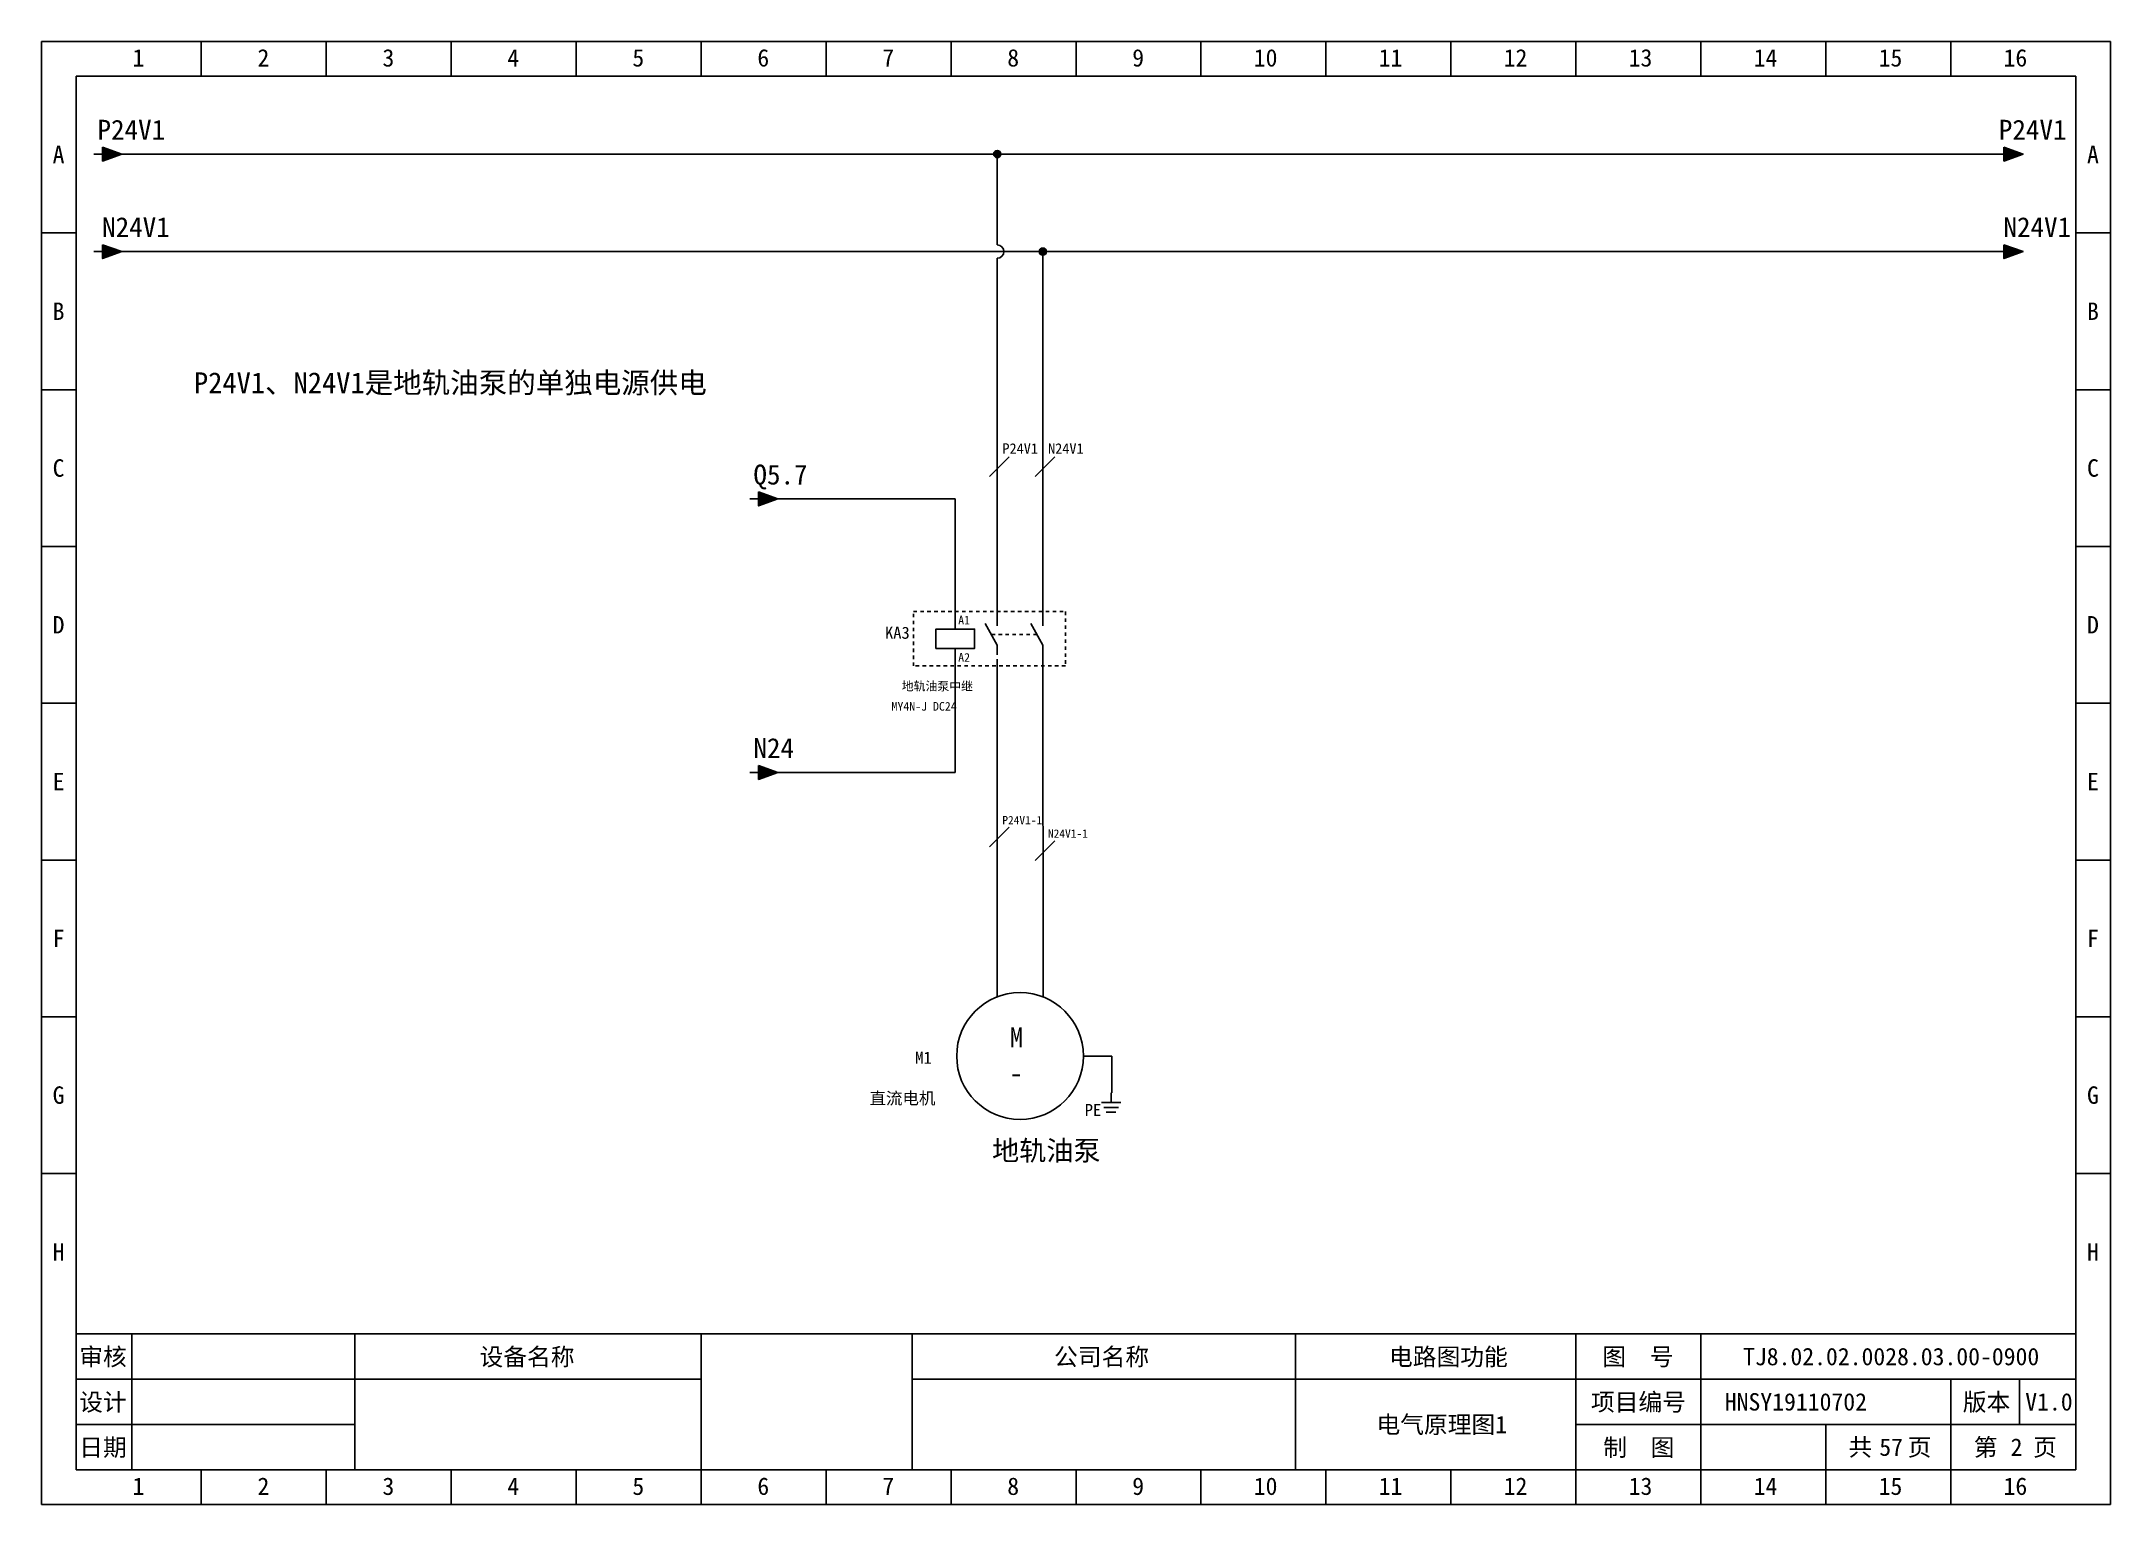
# Model space of a CAD drawing. Header units: millimetres. Extents: x 914 to 910632, y -176 to 682692.
# Drawn here: x 1567.1 to 1864.1, y 1770.9 to 1980.9 of the extents above; entities that cross this region are included whole.
import ezdxf
from ezdxf.enums import TextEntityAlignment as Align

# ---------------------------------------------------------------- set-up
doc = ezdxf.new("R2010")
doc.units = ezdxf.units.MM
doc.linetypes.add('EPL_DASH', pattern=[1, 0.5, -0.5])
doc.layers.add('EPLAN311', color=1, linetype='Continuous', lineweight=25)
doc.styles.get("Standard").update_dxf_attribs({"font": 'arial.ttf'})
doc.styles.add('宋体', font='')
doc.styles.get('宋体').set_extended_font_data('宋体')

msp = doc.modelspace()

# ---------------------------------------------------------------- texts
at = {"style": '宋体'}
for s, height, p in [('P24V1、N24V1是地轨油泵的单独电源供电', 3, (1589.046, 1930.386)), ('P24V1', 1.5, (1705.084, 1921.696)), ('N24V1', 1.5, (1711.636, 1921.696)), ('P24V1-1', 1.2, (1705.072, 1868.511)), ('N24V1-1', 1.2, (1711.625, 1866.584))]:
    msp.add_text(s, height=height, dxfattribs=at).set_placement(p)
at = {"color": 7, "style": '宋体'}
for s, height, p in [('M', 2.855, (1706.137, 1835.671)), ('-', 2.855, (1706.095, 1830.518)), ('地轨油泵', 2.8548, (1703.596, 1819.408))]:
    msp.add_text(s, height=height, dxfattribs=at).set_placement(p, align=Align.BOTTOM_LEFT)
at = {"color": 0, "style": '宋体'}
for tag, p in [('M1', (1692.569, 1834.147)), ('直流电机', (1685.998, 1828.33))]:
    msp.add_attdef(tag, p, '', height=1.736, dxfattribs=at)
at = {"style": '宋体'}
for tag, text, p in [('TJ8.02.02.0028.03.00-0900', 'TJ8.01.01.0181.00.01-0900', (1832.645, 1792.128)), ('HNSY19110702', 'HNSY19110702', (1818.973, 1785.628)), ('V1.0', '1.0', (1855.296, 1785.628)), ('电气原理图1', '封页', (1768.145, 1782.378)), ('57', '01', (1832.645, 1779.128)), ('2', '01', (1850.645, 1779.128))]:
    msp.add_attdef(tag, text=text, height=2.5, dxfattribs=at).set_placement(p, align=Align.MIDDLE_CENTER)

# ---------------------------------------------------------------- blocks, each defined once
blk = doc.blocks.new('EPLSYM_LibrarySPECIAL_Symbol8_Variant0_Placement1')
at = {"linetype": 'Continuous', "lineweight": 25, "ltscale": 4}
blk.add_hatch(color=1, dxfattribs=at).paths.add_polyline_path([(-0.75, 1), (2, 0), (-0.75, -1)], flags=0)
at = {"color": 1, "linetype": 'Continuous', "lineweight": 25, "ltscale": 4}
blk.add_line((-2, 0), (-0.75, 0), dxfattribs=at)
blk.add_lwpolyline([(-0.75, 1), (2, 0), (-0.75, -1)], close=True, dxfattribs=at)
at = {"color": 5}
blk.add_attdef('70_20010', text='', height=2.85, dxfattribs=at).set_placement((3, 0), align=Align.MIDDLE_LEFT)
at = {"color": 73}
for tag, p in [('70_24350', (33.76, 0)), ('70_24300', (72.31, 0))]:
    blk.add_attdef(tag, text='', height=2.06, dxfattribs=at).set_placement(p, align=Align.MIDDLE_LEFT)
blk = doc.blocks.new('PE接地')
at = {"color": 5, "linetype": 'Continuous', "lineweight": 25, "ltscale": 4}
for p, q in [((1.4, 1.4), (-1.4, 1.4)), ((1.05, 2.1), (-1.05, 2.1)), ((0.7, 2.8), (-0.7, 2.8)), ((0, 0), (0, 1.4))]:
    blk.add_line(p, q, dxfattribs=at)
at = {"color": 5, "style": '宋体'}
blk.add_attdef('02', (-1.07, 3.35), '', height=1.75, dxfattribs=at)
at = {"color": 0, "style": '宋体'}
blk.add_attdef('01', (0.42, -0.54), '', height=1.26, dxfattribs=at)
blk = doc.blocks.new('继电器线圈')
at = {"color": 5, "linetype": 'Continuous', "lineweight": 25}
for p, q in [((0, 4.2), (0, 5.6)), ((0, 1.4), (0, 0))]:
    blk.add_line(p, q, dxfattribs=at)
blk.add_lwpolyline([(-2.8, 1.4), (2.8, 1.4), (2.8, 4.2), (-2.8, 4.2)], close=True, dxfattribs=at)
at = {"color": 0, "style": '宋体'}
for tag, p in [('01', (0.42, 4.87)), ('02', (0.42, -0.54)), ('04', (0.65, -7)), ('05', (0.65, -9.16))]:
    blk.add_attdef(tag, p, '', height=1.26, dxfattribs=at)
at = {"color": 5, "style": '宋体'}
blk.add_attdef('03', (0.42, -4.85), '', height=1.75, dxfattribs=at)
blk = doc.blocks.new('*U388')
blk.add_line((-2.5, 0), (2.5, 0))
blk = doc.blocks.new('*U389')
at = {"color": 0, "linetype": 'ByBlock', "lineweight": -2, "transparency": 16777216}
for p in [(0, 0), (0, -22.5), (0, -45), (0, -67.5), (0, -90), (0, -112.5), (0, -135)]:
    blk.add_blockref('*U388', p, dxfattribs=at)
blk = doc.blocks.new('*U390')
blk.add_line((-2.5, 0), (2.5, 0))
blk = doc.blocks.new('*U391')
at = {"color": 0, "linetype": 'ByBlock', "lineweight": -2, "transparency": 16777216}
for p in [(0, 0), (0, -22.5), (0, -45), (0, -67.5), (0, -90), (0, -112.5), (0, -135)]:
    blk.add_blockref('*U390', p, dxfattribs=at)
blk = doc.blocks.new('制图图框')
for p, q in [((-2700.08, 789.32), (-2403.08, 789.32)), ((-2700.08, 579.32), (-2700.08, 789.32)), ((-2700.08, 789.32), (-2700.08, 784.32)), ((-2700.08, 789.32), (-2695.08, 789.32)), ((-2677.15, 789.32), (-2677.15, 784.32)), ((-2659.21, 789.32), (-2659.21, 784.32)), ((-2641.27, 789.32), (-2641.27, 784.32)), ((-2623.33, 789.32), (-2623.33, 784.32)), ((-2605.4, 789.32), (-2605.4, 784.32)), ((-2587.46, 789.32), (-2587.46, 784.32)), ((-2569.52, 789.32), (-2569.52, 784.32)), ((-2551.58, 789.32), (-2551.58, 784.32)), ((-2533.65, 789.32), (-2533.65, 784.32)), ((-2515.71, 789.32), (-2515.71, 784.32)), ((-2497.77, 789.32), (-2497.77, 784.32)), ((-2479.83, 789.32), (-2479.83, 784.32)), ((-2461.9, 789.32), (-2461.9, 784.32)), ((-2443.96, 789.32), (-2443.96, 784.32)), ((-2426.02, 789.32), (-2426.02, 784.32)), ((-2403.08, 789.32), (-2403.08, 579.32)), ((-2403.08, 789.32), (-2403.08, 784.32)), ((-2695.08, 784.32), (-2408.08, 784.32)), ((-2695.08, 584.32), (-2695.08, 784.32)), ((-2408.08, 784.32), (-2408.08, 584.32)), ((-2408.08, 603.82), (-2695.08, 603.82)), ((-2687.08, 603.82), (-2687.08, 584.32)), ((-2655.08, 603.82), (-2655.08, 584.32)), ((-2655.08, 603.82), (-2655.08, 584.32)), ((-2605.4, 579.32), (-2605.4, 603.82)), ((-2575.08, 603.82), (-2575.08, 584.32)), ((-2575.08, 603.82), (-2575.08, 584.32)), ((-2575.08, 603.82), (-2575.08, 584.32)), ((-2520.08, 603.82), (-2520.08, 584.32)), ((-2479.83, 579.32), (-2479.83, 603.82)), ((-2461.9, 579.32), (-2461.9, 603.82)), ((-2655.08, 597.32), (-2695.08, 597.32)), ((-2605.4, 597.32), (-2655.08, 597.32)), ((-2408.08, 597.32), (-2575.08, 597.32)), ((-2426.02, 579.32), (-2426.02, 597.32)), ((-2416.18, 597.32), (-2416.18, 590.82)), ((-2655.08, 590.82), (-2695.08, 590.82)), ((-2408.08, 590.82), (-2479.83, 590.82)), ((-2443.96, 579.32), (-2443.96, 590.82)), ((-2695.08, 584.32), (-2408.08, 584.32)), ((-2677.15, 579.32), (-2677.15, 584.32)), ((-2659.21, 579.32), (-2659.21, 584.32)), ((-2641.27, 579.32), (-2641.27, 584.32)), ((-2623.33, 579.32), (-2623.33, 584.32)), ((-2587.46, 579.32), (-2587.46, 584.32)), ((-2569.52, 579.32), (-2569.52, 584.32)), ((-2551.58, 579.32), (-2551.58, 584.32)), ((-2533.65, 579.32), (-2533.65, 584.32)), ((-2515.71, 579.32), (-2515.71, 584.32)), ((-2497.77, 579.32), (-2497.77, 584.32)), ((-2403.08, 579.32), (-2700.08, 579.32))]:
    blk.add_line(p, q)
blk.add_blockref('*U389', (-2697.58, 761.82))
at = {"xscale": -1}
blk.add_blockref('*U391', (-2405.58, 761.82), dxfattribs=at)
at = {"style": '宋体'}
for s, p in [('1', (-2687.01, 785.71)), ('2', (-2669.07, 785.71)), ('3', (-2651.13, 785.71)), ('4', (-2633.2, 785.71)), ('5', (-2615.26, 785.71)), ('6', (-2597.32, 785.71)), ('7', (-2579.38, 785.71)), ('8', (-2561.45, 785.71)), ('9', (-2543.51, 785.71)), ('10', (-2526.07, 785.71)), ('11', (-2508.13, 785.71)), ('12', (-2490.2, 785.71)), ('13', (-2472.26, 785.71)), ('14', (-2454.32, 785.71)), ('15', (-2436.38, 785.71)), ('16', (-2418.45, 785.71)), ('A', (-2698.47, 771.84)), ('A', (-2406.47, 771.84)), ('B', (-2698.47, 749.34)), ('B', (-2406.47, 749.34)), ('C', (-2698.47, 726.84)), ('C', (-2406.47, 726.84)), ('D', (-2698.47, 704.34)), ('D', (-2406.47, 704.34)), ('E', (-2698.47, 681.84)), ('E', (-2406.47, 681.84)), ('F', (-2698.47, 659.34)), ('F', (-2406.47, 659.34)), ('G', (-2698.47, 636.84)), ('G', (-2406.47, 636.84)), ('H', (-2698.47, 614.34)), ('H', (-2406.47, 614.34)), ('审核', (-2694.65, 599.29)), ('设备名称', (-2637.2, 599.28)), ('公司名称', (-2554.73, 599.29)), ('电路图功能', (-2506.66, 599.29)), ('图  号', (-2476.05, 599.3)), ('设计', (-2694.66, 592.79)), ('项目编号', (-2477.68, 592.79)), ('版本', (-2424.3, 592.79)), ('日期', (-2694.66, 586.29)), ('制  图', (-2475.91, 586.28)), ('共   页', (-2440.72, 586.31)), ('第   页', (-2422.72, 586.3)), ('1', (-2687.01, 580.71)), ('2', (-2669.07, 580.71)), ('3', (-2651.13, 580.71)), ('4', (-2633.2, 580.71)), ('5', (-2615.26, 580.71)), ('6', (-2597.32, 580.71)), ('7', (-2579.38, 580.71)), ('8', (-2561.45, 580.71)), ('9', (-2543.51, 580.71)), ('10', (-2526.07, 580.71)), ('11', (-2508.13, 580.71)), ('12', (-2490.2, 580.71)), ('13', (-2472.26, 580.71)), ('14', (-2454.32, 580.71)), ('15', (-2436.38, 580.71)), ('16', (-2418.45, 580.71))]:
    blk.add_text(s, height=2.5, dxfattribs=at).set_placement(p)

# ---------------------------------------------------------------- hatches: boundary and pattern name
at = {"layer": 'EPLAN311', "ltscale": 4}
h = msp.add_hatch(color=1, dxfattribs=at)
edge = h.paths.add_edge_path()
edge.add_arc((1704.34, 1964.708), 0.52, 0, 360)
h = msp.add_hatch(color=1, dxfattribs=at)
edge = h.paths.add_edge_path()
edge.add_arc((1710.891, 1950.703), 0.52, 0, 360)

# ---------------------------------------------------------------- linework, layer by layer
at = {"color": 0}
for p, q in [((1578.667, 1964.71), (1847.546, 1964.703)), ((1704.34, 1951.66), (1704.34, 1964.71)), ((1578.685, 1950.703), (1847.59, 1950.703)), ((1704.34, 1898.364), (1704.34, 1949.75))]:
    msp.add_line(p, q, dxfattribs=at)
for p, q in [((1710.892, 1898.362), (1710.891, 1950.703)), ((1703.231, 1918.449), (1706.06, 1921.277)), ((1709.783, 1918.449), (1712.611, 1921.277)), ((1672.831, 1915.208), (1698.321, 1915.208)), ((1698.321, 1915.208), (1698.321, 1897.915)), ((1698.321, 1875.955), (1698.321, 1892.447)), ((1704.308, 1892.198), (1704.346, 1843.744)), ((1710.894, 1892.82), (1710.927, 1843.73)), ((1672.831, 1875.955), (1698.321, 1875.955)), ((1703.22, 1865.264), (1706.048, 1868.092)), ((1709.773, 1863.337), (1712.601, 1866.166)), ((1716.718, 1835.253), (1720.786, 1835.253)), ((1720.786, 1835.253), (1720.786, 1829.967))]:
    msp.add_line(p, q)
at = {"color": 5, "linetype": 'Continuous'}
for p, q in [((1704.34, 1898.364), (1704.34, 1896.978)), ((1704.34, 1898.364), (1704.34, 1896.978)), ((1710.892, 1898.362), (1710.892, 1896.976)), ((1710.892, 1898.362), (1710.892, 1896.976)), ((1704.342, 1894.207), (1704.342, 1892.821)), ((1704.342, 1894.207), (1704.342, 1892.821)), ((1710.894, 1894.206), (1710.894, 1892.82)), ((1710.894, 1894.206), (1710.894, 1892.82))]:
    msp.add_line(p, q, dxfattribs=at)
at = {"color": 5, "linetype": 'Continuous', "ltscale": 4}
for p, q in [((1704.342, 1894.207), (1702.609, 1897.326)), ((1704.342, 1894.207), (1702.609, 1897.326)), ((1710.894, 1894.206), (1709.161, 1897.324)), ((1710.894, 1894.206), (1709.161, 1897.324))]:
    msp.add_line(p, q, dxfattribs=at)
at = {"linetype": 'EPL_DASH'}
msp.add_line((1710.028, 1895.765), (1703.476, 1895.767), dxfattribs=at)
msp.add_lwpolyline([(1692.304, 1899.05), (1714.131, 1899.05), (1714.131, 1891.235), (1692.304, 1891.235)], close=True, dxfattribs=at)
msp.add_circle((1707.618, 1835.253), 9.1)
msp.add_arc((1704.34, 1950.705), 0.955, 270, 90)
at = {"layer": 'EPLAN311', "color": 1, "ltscale": 4}
for centre in [(1704.34, 1964.708), (1710.891, 1950.703)]:
    msp.add_circle(centre, 0.52, dxfattribs=at)

# ---------------------------------------------------------------- block references
msp.add_blockref('制图图框', (4267.229, 1191.56))
at = {"color": 7}
ref = msp.add_blockref('EPLSYM_LibrarySPECIAL_Symbol8_Variant0_Placement1', (1576.685, 1964.703), dxfattribs=at)
ref.add_attrib('70_20010', 'P24V1', dxfattribs={"color": 5, "height": 2.8548, "style": '宋体'}).set_placement((1575.201, 1968.203), align=Align.MIDDLE_LEFT)
ref = msp.add_blockref('EPLSYM_LibrarySPECIAL_Symbol8_Variant0_Placement1', (1849.59, 1964.703), dxfattribs=at)
ref.add_attrib('70_20010', 'P24V1', dxfattribs={"color": 5, "height": 2.8548, "style": '宋体'}).set_placement((1848.106, 1968.203), align=Align.MIDDLE_LEFT)
ref = msp.add_blockref('EPLSYM_LibrarySPECIAL_Symbol8_Variant0_Placement1', (1576.685, 1950.703), dxfattribs=at)
ref.add_attrib('70_20010', 'N24V1', dxfattribs={"color": 5, "height": 2.8548, "style": '宋体'}).set_placement((1575.859, 1954.216), align=Align.MIDDLE_LEFT)
ref = msp.add_blockref('EPLSYM_LibrarySPECIAL_Symbol8_Variant0_Placement1', (1849.59, 1950.703), dxfattribs=at)
ref.add_attrib('70_20010', 'N24V1', dxfattribs={"color": 5, "height": 2.8548, "style": '宋体'}).set_placement((1848.764, 1954.216), align=Align.MIDDLE_LEFT)
ref = msp.add_blockref('EPLSYM_LibrarySPECIAL_Symbol8_Variant0_Placement1', (1670.831, 1915.208), dxfattribs=at)
ref.add_attrib('70_20010', 'Q5.7', dxfattribs={"color": 5, "height": 2.8548, "style": '宋体'}).set_placement((1669.347, 1918.708), align=Align.MIDDLE_LEFT)
ref = msp.add_blockref('继电器线圈', (1698.321, 1892.371), dxfattribs=dict(xscale=0.99, yscale=0.99, zscale=0.99))
ref.add_attrib('05', 'MY4N-J DC24', (1689.167, 1884.82), dxfattribs={"color": 0, "height": 1.24989, "style": '宋体'})
ref.add_attrib('04', '地轨油泵中继', (1690.634, 1887.71), dxfattribs={"color": 0, "height": 1.2499, "style": '宋体'})
ref.add_attrib('03', 'KA3', (1688.234, 1895.143), dxfattribs={"color": 5, "height": 1.736, "style": '宋体'})
ref.add_attrib('02', 'A2', (1698.736, 1891.841), dxfattribs={"color": 0, "height": 1.2499, "style": '宋体'})
ref.add_attrib('01', 'A1', (1698.736, 1897.194), dxfattribs={"color": 0, "height": 1.2499, "style": '宋体'})
ref = msp.add_blockref('EPLSYM_LibrarySPECIAL_Symbol8_Variant0_Placement1', (1670.831, 1875.955), dxfattribs=at)
ref.add_attrib('70_20010', 'N24', dxfattribs={"color": 5, "height": 2.8548, "style": '宋体'}).set_placement((1669.347, 1879.455), align=Align.MIDDLE_LEFT)
ref = msp.add_blockref('PE接地', (1720.688, 1829.967), dxfattribs=dict(xscale=0.99, yscale=0.99, zscale=0.99, rotation=180))
ref.add_attrib('02', 'PE', (1716.901, 1826.649), dxfattribs={"color": 5, "height": 1.736, "style": '宋体'})

msp.set_redraw_order([(e.dxf.handle, doc.entitydb.next_handle()) for e in msp.query("TEXT MTEXT ATTDEF DIMENSION ARC_DIMENSION")])  # texts and dimensions are drawn at this point

doc.saveas('drawing.dxf')
